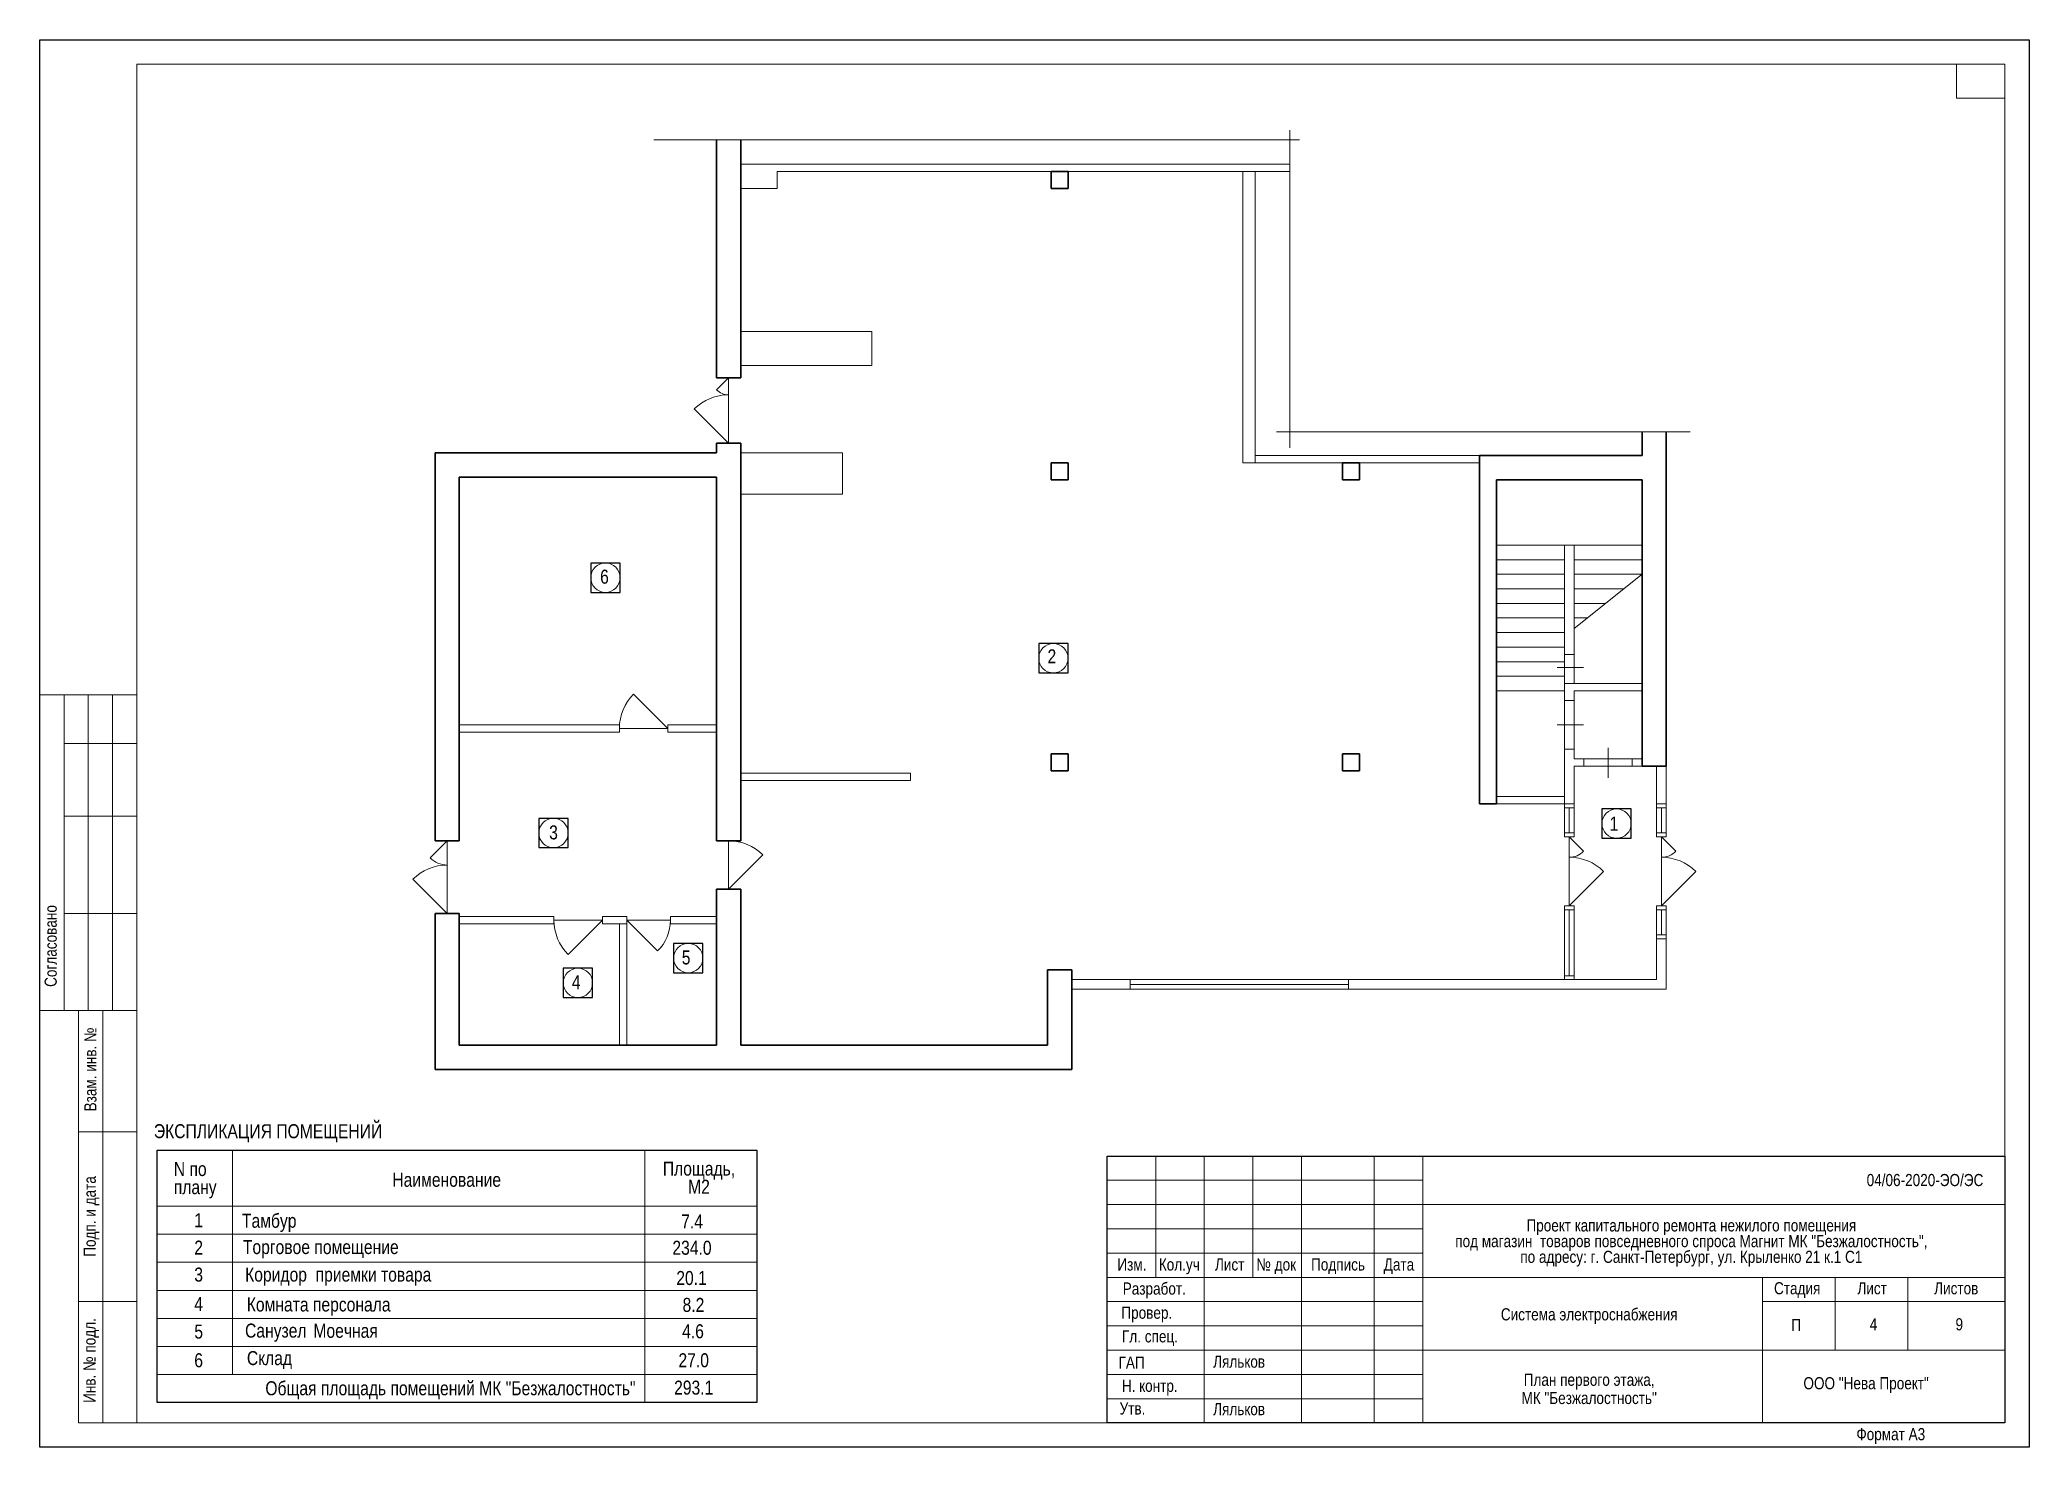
# Model space of a CAD drawing. Header units: metres. Extents: x -77.5 to 9.2, y -177.4 to -90.8.
# Drawn here: x -31.83 to 9.17, y -119.83 to -90.83 of the extents above; entities that cross this region are included whole.
import ezdxf
from ezdxf.enums import TextEntityAlignment as Align

# ---------------------------------------------------------------- set-up
doc = ezdxf.new("R2010")
doc.units = ezdxf.units.M
doc.header["$MEASUREMENT"] = 0
for name, color, linetype in [('YOLO_FRAME', 1, 'Continuous'), ('YOLO_STAMP', 1, 'Continuous'), ('YOLO_TABLE', 1, 'Continuous')]:
    doc.layers.add(name, color=color, linetype=linetype)
doc.styles.add('Style-Arial', font='arial.ttf')

msp = doc.modelspace()

# ---------------------------------------------------------------- texts
at = {"color": 7, "linetype": 'Continuous', "lineweight": 0, "style": 'Style-Arial', "width": 0.8}
for s, height, p in [('6', 0.28875, (-20.19209004, -101.74890669)), ('2', 0.28875, (-10.97199137, -103.39091604)), ('1', 0.28875, (0.61216152, -106.83919603)), ('3', 0.28875, (-21.2424023, -107.01854903)), ('5', 0.28875, (-18.50955369, -109.59523324)), ('4', 0.28875, (-20.77566169, -110.10497549)), ('1', 0.28875, (-28.55621044, -115.00882096)), ('2', 0.28875, (-28.55621044, -115.57362715)), ('3', 0.28875, (-28.55621044, -116.12933246)), ('20.1', 0.28875, (-18.39847653, -116.20016882)), ('4', 0.28875, (-28.55673864, -116.73442474)), ('П', 0.25, (4.36928474, -117.18720956)), ('4', 0.25, (5.96129326, -117.17331789)), ('9', 0.25, (7.72921104, -117.17331789)), ('5', 0.28875, (-28.55533011, -117.30392337)), ('4.6', 0.28875, (-18.36802107, -117.29775858)), ('6', 0.28875, (-28.55621044, -117.89500424)), ('27.0', 0.28875, (-18.35359208, -117.89510718)), ('293.1', 0.28875, (-18.35359208, -118.45892044))]:
    msp.add_text(s, height=height, dxfattribs=at).set_placement(p, align=Align.TOP_CENTER)
for s, p in [('Согласовано', (-31.60564481, -109.50366673)), ('Взам. инв. №', (-30.78736068, -112.04672841)), ('Подп. и дата', (-30.80024711, -115.0765221)), ('Инв. № подл.', (-30.80471173, -118.0444399))]:
    msp.add_text(s, height=0.25, rotation=90, dxfattribs=at).set_placement(p, align=Align.MIDDLE_CENTER)
at = {"color": 7, "lineweight": 13, "style": 'Style-Arial', "width": 0.8}
msp.add_text('ЭКСПЛИКАЦИЯ ПОМЕЩЕНИЙ ', height=0.28875, dxfattribs=at).set_placement((-27.08144583, -113.31925226), align=Align.MIDDLE_CENTER)
at = {"color": 7, "linetype": 'Continuous', "lineweight": 13, "style": 'Style-Arial', "width": 0.8}
msp.add_text('04/06-2020-ЭО/ЭС', height=0.25, dxfattribs=at).set_placement((7.02283472, -114.20099488), align=Align.TOP_CENTER)
at = {"color": 7, "linetype": 'Continuous', "lineweight": 0, "style": 'Style-Arial', "width": 0.8}
for s, p in [('Тамбур', (-27.66388614, -115.02015)), ('Торговое помещение ', (-27.64431547, -115.56226444)), ('Санузел', (-27.60014809, -117.28410831))]:
    msp.add_text(s, height=0.28875, dxfattribs=at).set_placement(p, align=Align.TOP_LEFT)
at = {"color": 7, "linetype": 'Continuous', "lineweight": 13, "style": 'Style-Arial', "width": 0.8}
for s, height, p in [('7.4', 0.28875, (-18.61120212, -115.03535684)), ('234.0', 0.28875, (-18.7927021, -115.57718844)), ('8.2', 0.28875, (-18.5830656, -116.75426861)), ('Общая площадь помещений МК "Безжалостность"', 0.28875, (-27.18123031, -118.47185939)), ('ООО "Нева Проект"', 0.25, (4.51666542, -118.38772387))]:
    msp.add_text(s, height=height, dxfattribs=at).set_placement(p, align=Align.TOP_LEFT)
at = {"color": 7, "linetype": 'Continuous', "lineweight": 0, "style": 'Style-Arial', "width": 0.8}
for s, p in [('Изм.', (-9.32299178, -116.0660786)), ('Кол.уч', (-8.34567164, -116.0660786)), ('Лист', (-7.30727397, -116.0660786)), ('№ док', (-6.34837267, -116.0660786)), ('Подпись', (-5.07437334, -116.0660786)), ('Дата', (-3.81889622, -116.0660786)), ('Разработ.', (-8.86109359, -116.56204091)), ('Стадия', (4.38840514, -116.5560786)), ('Лист', (5.93272603, -116.5560786)), ('Листов', (7.66621708, -116.5560786)), ('Провер.', (-9.01573075, -117.05977198)), ('Гл. спец.', (-8.94945768, -117.54700178)), ('ГАП', (-9.32884611, -118.08850526)), ('Н. контр.', (-8.95455858, -118.5660786)), ('Утв.', (-9.31050636, -119.0328885)), ('Формат А3', (6.31732148, -119.56185946))]:
    msp.add_text(s, height=0.25, dxfattribs=at).set_placement(p, align=Align.MIDDLE_CENTER)
at = {"color": 7, "lineweight": 13, "style": 'Style-Arial', "width": 0.8}
for p in [(-7.64785937, -117.94292552), (-7.64785937, -118.92218202)]:
    msp.add_text('Ляльков', height=0.25, dxfattribs=at).set_placement(p, align=Align.TOP_LEFT)
at = {"color": 7, "linetype": 'Continuous', "lineweight": 13, "style": 'Style-Arial'}
for s, insert, char_height, attachment_point, line_spacing_factor in [('\\H1x;\\W0.8;N по \\Pплану', (-29.06838611, -114.32927645), 0.28875, 4, 0.776524), ('\\H1x;\\W0.8;Наименование', (-24.56417263, -114.32253538), 0.28875, 4, 0.6), ('\\H1x;\\W0.8;Проект капитального ремонта нежилого помещения \\Pпод магазин  товаров повседневного спроса Магнит МК "Безжалостность",\\Pпо адресу: г. Санкт-Петербург, ул. Крыленко 21 к.1 С1', (2.20708731, -115.1358727), 0.25, 2, 0.776524)]:
    msp.add_mtext(s, dxfattribs=dict(at, insert=insert, char_height=char_height, attachment_point=attachment_point, line_spacing_factor=line_spacing_factor))
at = {"color": 7, "linetype": 'Continuous', "lineweight": 0, "style": 'Style-Arial'}
for s, insert, char_height, attachment_point, line_spacing_factor in [('\\H1x;\\W0.8;Площадь,\\PМ2', (-18.24464818, -113.94631177), 0.28875, 2, 0.776524), ('\\H1x;\\W0.8;Коридор  приемки товара', (-25.67970603, -116.12929313), 0.28875, 2, 0.6), ('\\H1x;\\W0.8;Комната персонала ', (-27.56430924, -116.74580913), 0.28875, 1, 0.6), ('{\\W0.8;Система электроснабжения}', (0.1014776, -117.13099996), 0.25, 5, 0.9), ('\\H1.000000x;\\W0.800000;Моечная ', (-26.19101549, -117.28750566), 0.28875, 1, 0.60241), ('\\H1.000000x;\\W0.800000;Склад ', (-27.56130164, -117.85065714), 0.28875, 1, 0.60241), ('\\H1x;\\W0.8;План первого этажа,\\PМК "Безжалостность"', (0.1014776, -118.63099996), 0.25, 5, 0.9)]:
    msp.add_mtext(s, dxfattribs=dict(at, insert=insert, char_height=char_height, attachment_point=attachment_point, line_spacing_factor=line_spacing_factor))

# ---------------------------------------------------------------- linework, layer by layer
at = {"color": 7, "linetype": 'Continuous', "lineweight": 0}
for p, q in [((-31.83003961, -90.8310886), (9.16996039, -90.8310886)), ((-31.83003961, -119.8310886), (-31.83003961, -90.8310886)), ((9.16996039, -90.8310886), (9.16996039, -119.8310886)), ((-5.86960251, -92.89461485), (-19.17790214, -92.89461485)), ((-6.06879712, -92.69351622), (-6.06879712, -99.23693207)), ((-17.63430888, -97.79502814), (-17.88179625, -98.04251552)), ((-17.63430888, -97.79502814), (-17.63430888, -99.14502814)), ((-18.34141566, -98.43792136), (-17.63430888, -99.14502814)), ((2.18211476, -98.91217128), (-6.34098628, -98.91217128)), ((-1.80930888, -101.24502814), (1.19069112, -101.24502814)), ((-1.80930888, -101.54502814), (-0.40930888, -101.54502814)), ((-0.20930888, -101.54502814), (1.19069112, -101.54502814)), ((-1.80930888, -101.84502814), (-0.40930888, -101.84502814)), ((1.19069112, -101.84502814), (-0.20930888, -102.96279907)), ((-0.20930888, -101.84502814), (1.19069112, -101.84502814)), ((-1.80930888, -102.14502814), (-0.40930888, -102.14502814)), ((-1.80930888, -102.44502814), (-0.40930888, -102.44502814)), ((-0.20930888, -102.14502814), (0.81494329, -102.14502814)), ((-0.20930888, -102.44502814), (0.43919546, -102.44502814)), ((-1.80930888, -102.74502814), (-0.40930888, -102.74502814)), ((-0.20930888, -102.74502814), (0.06344763, -102.74502814)), ((-1.80930888, -103.04502814), (-0.40930888, -103.04502814)), ((-1.80930888, -103.34502814), (-0.40930888, -103.34502814)), ((-1.80930888, -103.64502814), (-0.40930888, -103.64502814)), ((-0.40930888, -103.49502814), (-0.40930888, -104.09502814)), ((-0.20930888, -103.49502814), (-0.20930888, -104.09502814)), ((-1.80930888, -103.94502814), (-0.40930888, -103.94502814)), ((-0.56179092, -103.76174645), (-0.01804097, -103.76174645)), ((-18.88430888, -105.02002814), (-19.59141566, -104.31292136)), ((-1.80930888, -104.24502814), (-0.40930888, -104.24502814)), ((-0.40930888, -105.44502814), (-0.40930888, -104.44502814)), ((-0.20930888, -104.44502814), (-0.20930888, -105.44502814)), ((-0.56179092, -104.94502814), (-0.01804097, -104.94502814)), ((-19.88430888, -105.02002814), (-18.88430888, -105.02002814)), ((-0.00930888, -105.64502814), (0.99069112, -105.64502814)), ((0.49069112, -105.42133984), (0.49069112, -106.03629605)), ((-0.00930888, -105.79502814), (0.99069112, -105.79502814)), ((-0.40930888, -106.65502814), (-0.40930888, -107.17502814)), ((-0.30930888, -106.65502814), (-0.30930888, -107.17502814)), ((-0.20930888, -106.65502814), (-0.20930888, -107.17502814)), ((1.49069112, -106.65502814), (1.49069112, -107.17502814)), ((1.59069112, -106.65502814), (1.59069112, -107.17502814)), ((1.69069112, -106.65502814), (1.69069112, -107.17502814)), ((-23.43430888, -107.33502814), (-23.78786227, -107.68858153)), ((-23.43430888, -107.33502814), (-23.43430888, -108.83502814)), ((-17.63430888, -107.33502814), (-17.63430888, -108.33502814)), ((-0.30930888, -107.25502814), (-0.30930888, -108.67502814)), ((-0.30930888, -107.25502814), (-0.01232403, -107.55201299)), ((1.59069112, -107.25502814), (1.59069112, -108.67502814)), ((1.59069112, -107.25502814), (1.88767597, -107.55201299)), ((-17.63430888, -108.33502814), (-16.9272021, -107.62792136)), ((-24.14141566, -108.12792136), (-23.43430888, -108.83502814)), ((0.3977979, -107.96792136), (-0.30930888, -108.67502814)), ((2.2977979, -107.96792136), (1.59069112, -108.67502814)), ((-20.23430888, -108.97002814), (-21.23430888, -108.97002814)), ((-20.23430888, -108.97002814), (-20.94141566, -109.67713492)), ((-18.83430888, -108.97002814), (-19.73430888, -108.97002814)), ((-19.73430888, -108.97002814), (-19.09791277, -109.60642425)), ((-0.40930888, -108.75502814), (-0.40930888, -110.19502814)), ((-0.30930888, -108.75502814), (-0.30930888, -110.11502814)), ((-0.20930888, -108.75502814), (-0.20930888, -110.19502814)), ((1.49069112, -108.75502814), (1.49069112, -109.27502814)), ((1.59069112, -109.27502814), (1.59069112, -108.75502814)), ((1.69069112, -109.27502814), (1.69069112, -108.75502814)), ((-4.85930888, -110.19502814), (-9.35930888, -110.19502814)), ((-9.35930888, -110.29502814), (-4.85930888, -110.29502814)), ((-4.85930888, -110.39502814), (-9.35930888, -110.39502814)), ((-9.83003961, -114.3310886), (-3.33003961, -114.3310886)), ((-9.83003961, -114.8310886), (-3.33003961, -114.8310886)), ((-29.40790489, -115.44395388), (-17.05408703, -115.44395388)), ((-9.83003961, -115.3310886), (-3.33003961, -115.3310886)), ((-29.40790489, -116.02145388), (-17.05408703, -116.02145388)), ((-29.40790489, -116.59895388), (-17.05408703, -116.59895388)), ((-9.83003961, -116.8310886), (-3.33003961, -116.8310886)), ((-29.40790489, -117.17645388), (-17.05408703, -117.17645388)), ((-9.83003961, -117.3310886), (-3.33003961, -117.3310886)), ((-29.40790489, -117.75395388), (-17.05408703, -117.75395388)), ((-9.83003961, -117.8310886), (-3.33003961, -117.8310886)), ((-29.40790489, -118.33145388), (-17.05408703, -118.33145388)), ((-9.83003961, -118.3310886), (-3.33003961, -118.3310886)), ((-9.83003961, -118.8310886), (-3.33003961, -118.8310886)), ((9.16996039, -119.8310886), (-31.83003961, -119.8310886))]:
    msp.add_line(p, q, dxfattribs=at)
at = {"color": 7, "linetype": 'Continuous', "lineweight": 13}
for p, q in [((-29.83003961, -91.3310886), (8.66996039, -91.3310886)), ((-29.83003961, -91.3310886), (-29.83003961, -119.3310886)), ((7.66996039, -91.3310886), (7.66996039, -92.0310886)), ((8.66996039, -91.3310886), (8.66996039, -119.3310886)), ((7.66996039, -92.0310886), (8.66996039, -92.0310886)), ((-17.38430888, -93.39502814), (-6.06879712, -93.39502814)), ((-16.63430888, -93.54502814), (-6.06879712, -93.54502814)), ((-16.63430888, -93.54502814), (-16.63430888, -93.89502814)), ((-7.03430888, -93.54502814), (-7.03430888, -99.54502814)), ((-6.78430888, -93.54502814), (-6.78430888, -99.54502814)), ((-16.63430888, -93.89502814), (-17.38430888, -93.89502814)), ((-14.68430888, -96.84502814), (-17.38430888, -96.84502814)), ((-14.68430888, -96.84502814), (-14.68430888, -97.54502814)), ((-14.68430888, -97.54502814), (-17.38430888, -97.54502814)), ((-15.28430888, -99.34502814), (-17.38430888, -99.34502814)), ((-15.28430888, -99.34502814), (-15.28430888, -100.19502814)), ((-2.15930888, -99.54502814), (-7.03430888, -99.54502814)), ((-2.15930888, -99.39502814), (-6.78430888, -99.39502814)), ((-15.28430888, -100.19502814), (-17.38430888, -100.19502814)), ((-0.40930888, -103.49502814), (-0.40930888, -101.24502814)), ((-0.20930888, -103.49502814), (-0.20930888, -101.24502814)), ((-0.40930888, -103.49502814), (-0.20930888, -103.49502814)), ((-0.40930888, -104.44502814), (-0.40930888, -104.09502814)), ((-0.40930888, -104.09502814), (1.19069112, -104.09502814)), ((-31.83003961, -104.3310886), (-29.83003961, -104.3310886)), ((-31.83003961, -104.3310886), (-31.83003961, -110.8310886)), ((-31.33003961, -104.3310886), (-31.33003961, -110.8310886)), ((-30.83003961, -104.3310886), (-30.83003961, -110.8310886)), ((-30.33003961, -104.3310886), (-30.33003961, -110.8310886)), ((-0.40930888, -104.44502814), (-0.20930888, -104.44502814)), ((-0.20930888, -104.44502814), (-0.20930888, -104.24502814)), ((-0.20930888, -104.24502814), (1.19069112, -104.24502814)), ((-23.18430888, -104.94502814), (-19.88430888, -104.94502814)), ((-19.88430888, -104.94502814), (-19.88430888, -105.09502814)), ((-18.88430888, -104.94502814), (-18.88430888, -105.09502814)), ((-18.88430888, -104.94502814), (-17.88430888, -104.94502814)), ((-31.33003961, -105.3310886), (-29.83003961, -105.3310886)), ((-23.18430888, -105.09502814), (-19.88430888, -105.09502814)), ((-18.88430888, -105.09502814), (-17.88430888, -105.09502814)), ((-0.40930888, -105.44502814), (-0.20930888, -105.44502814)), ((-0.20930888, -105.64502814), (-0.20930888, -105.44502814)), ((-0.20930888, -105.64502814), (-0.00930888, -105.64502814)), ((-0.00930888, -105.79502814), (-0.00930888, -105.64502814)), ((0.99069112, -105.79502814), (0.99069112, -105.64502814)), ((0.99069112, -105.64502814), (1.19069112, -105.64502814)), ((-13.88430888, -105.94502814), (-17.38430888, -105.94502814)), ((-13.88430888, -106.09502814), (-17.38430888, -106.09502814)), ((-13.88430888, -105.94502814), (-13.88430888, -106.09502814)), ((-0.20930888, -105.79502814), (-0.00930888, -105.79502814)), ((0.99069112, -105.79502814), (1.19069112, -105.79502814)), ((-1.80930888, -106.42502814), (-0.40930888, -106.42502814)), ((-1.80930888, -106.57502814), (-0.20930888, -106.57502814)), ((-31.33003961, -106.8310886), (-29.83003961, -106.8310886)), ((-31.33003961, -108.8310886), (-29.83003961, -108.8310886)), ((-23.18430888, -108.89502814), (-21.23430888, -108.89502814)), ((-23.18430888, -109.04502814), (-21.23430888, -109.04502814)), ((-21.23430888, -108.89502814), (-21.23430888, -109.04502814)), ((-20.23430888, -108.89502814), (-20.23430888, -109.04502814)), ((-20.23430888, -108.89502814), (-19.73430888, -108.89502814)), ((-20.23430888, -109.04502814), (-19.73430888, -109.04502814)), ((-19.88430888, -109.04502814), (-19.88430888, -111.54502814)), ((-19.73430888, -108.89502814), (-19.73430888, -111.54502814)), ((-18.83430888, -108.89502814), (-18.83430888, -109.04502814)), ((-18.83430888, -108.89502814), (-17.88430888, -108.89502814)), ((-18.83430888, -109.04502814), (-17.88430888, -109.04502814)), ((1.49069112, -109.27502814), (1.49069112, -110.19502814)), ((1.69069112, -109.27502814), (1.69069112, -110.39502814)), ((-10.55930888, -110.19502814), (-9.35930888, -110.19502814)), ((-9.35930888, -110.19502814), (-9.35930888, -110.39502814)), ((-4.85930888, -110.19502814), (-4.85930888, -110.39502814)), ((-4.85930888, -110.19502814), (1.49069112, -110.19502814)), ((-10.55930888, -110.39502814), (-9.35930888, -110.39502814)), ((-4.85930888, -110.39502814), (1.69069112, -110.39502814)), ((-31.83003961, -110.8310886), (-29.83003961, -110.8310886)), ((-30.53003961, -119.3310886), (-30.53003961, -110.8310886)), ((-31.03003961, -113.3310886), (-29.83003961, -113.3310886)), ((-29.40790489, -113.71145388), (-17.05408703, -113.71145388)), ((-29.40790489, -113.71145388), (-29.40790489, -118.90895388)), ((-27.86120528, -113.71145388), (-27.86120528, -118.33145388)), ((-19.36408703, -113.71145388), (-19.36408703, -118.90895388)), ((-17.05408703, -113.71145388), (-17.05408703, -118.90895388)), ((-9.83003961, -113.8310886), (8.66996039, -113.8310886)), ((-9.83003961, -113.8310886), (-9.83003961, -119.3310886)), ((-8.83003961, -113.8310886), (-8.83003961, -116.3310886)), ((-7.83003961, -113.8310886), (-7.83003961, -119.3310886)), ((-6.83003961, -113.8310886), (-6.83003961, -116.3310886)), ((-5.83003961, -113.8310886), (-5.83003961, -119.3310886)), ((-4.33003961, -113.8310886), (-4.33003961, -119.3310886)), ((-3.33003961, -113.8310886), (-3.33003961, -119.3310886)), ((-29.40790489, -114.86645388), (-17.05408703, -114.86645388)), ((-3.33003961, -114.8310886), (8.66996039, -114.8310886)), ((-9.83003961, -115.8310886), (-3.33003961, -115.8310886)), ((-9.83003961, -116.3310886), (8.66996039, -116.3310886)), ((-31.03003961, -116.8310886), (-29.83003961, -116.8310886)), ((3.66996039, -116.8310886), (8.66996039, -116.8310886)), ((-3.33003961, -117.8310886), (8.66996039, -117.8310886)), ((-29.40790489, -118.90895388), (-17.05408703, -118.90895388)), ((-30.26897367, -119.3310886), (8.66996039, -119.3310886))]:
    msp.add_line(p, q, dxfattribs=at)
at = {"color": 7, "linetype": 'Continuous', "lineweight": 30}
for p, q in [((-17.88430888, -92.89461485), (-17.88430888, -97.79502814)), ((-17.38430888, -92.89461485), (-17.38430888, -97.79502814)), ((-10.98430888, -93.54502814), (-10.63430888, -93.54502814)), ((-10.98430888, -93.89502814), (-10.98430888, -93.54502814)), ((-10.63430888, -93.89502814), (-10.63430888, -93.54502814)), ((-10.98430888, -93.89502814), (-10.63430888, -93.89502814)), ((-17.38430888, -97.79502814), (-17.88430888, -97.79502814)), ((-17.38430888, -99.14502814), (-17.88430888, -99.14502814)), ((-17.88430888, -99.34502814), (-17.88430888, -99.14502814)), ((-17.38430888, -99.14502814), (-17.38430888, -107.33502814)), ((1.19069112, -98.91217128), (1.19069112, -99.39502814)), ((1.69069112, -98.91217128), (1.69069112, -105.79502814)), ((-17.88430888, -99.34502814), (-23.68430888, -99.34502814)), ((-23.68430888, -99.34502814), (-23.68430888, -107.33502814)), ((-10.98430888, -99.54502814), (-10.63430888, -99.54502814)), ((-10.98430888, -99.89502814), (-10.98430888, -99.54502814)), ((-10.63430888, -99.89502814), (-10.63430888, -99.54502814)), ((-4.98430888, -99.54502814), (-4.63430888, -99.54502814)), ((-4.98430888, -99.89502814), (-4.98430888, -99.54502814)), ((-4.63430888, -99.89502814), (-4.63430888, -99.54502814)), ((-2.15930888, -99.39502814), (-2.15930888, -106.57502814)), ((-2.15930888, -99.39502814), (1.19069112, -99.39502814)), ((-23.18430888, -99.84502814), (-23.18430888, -107.33502814)), ((-17.88430888, -99.84502814), (-23.18430888, -99.84502814)), ((-17.88430888, -99.84502814), (-17.88430888, -107.33502814)), ((-10.98430888, -99.89502814), (-10.63430888, -99.89502814)), ((-4.98430888, -99.89502814), (-4.63430888, -99.89502814)), ((-1.80930888, -99.89502814), (-1.80930888, -106.57502814)), ((-1.80930888, -99.89502814), (1.19069112, -99.89502814)), ((1.19069112, -99.89502814), (1.19069112, -105.79502814)), ((-10.98430888, -105.54502814), (-10.63430888, -105.54502814)), ((-10.98430888, -105.89502814), (-10.98430888, -105.54502814)), ((-10.63430888, -105.89502814), (-10.63430888, -105.54502814)), ((-4.98430888, -105.54502814), (-4.63430888, -105.54502814)), ((-4.98430888, -105.89502814), (-4.98430888, -105.54502814)), ((-4.63430888, -105.89502814), (-4.63430888, -105.54502814)), ((-10.98430888, -105.89502814), (-10.63430888, -105.89502814)), ((-4.98430888, -105.89502814), (-4.63430888, -105.89502814)), ((1.69069112, -105.79502814), (1.19069112, -105.79502814)), ((-1.80930888, -106.57502814), (-2.15930888, -106.57502814)), ((-23.18430888, -107.33502814), (-23.68430888, -107.33502814)), ((-17.88430888, -107.33502814), (-17.38430888, -107.33502814)), ((-17.88430888, -108.33502814), (-17.38430888, -108.33502814)), ((-17.88430888, -108.33502814), (-17.88430888, -111.54502814)), ((-17.38430888, -108.33502814), (-17.38430888, -111.54502814)), ((-23.18430888, -108.83502814), (-23.68430888, -108.83502814)), ((-23.68430888, -108.83502814), (-23.68430888, -112.04502814)), ((-23.18430888, -108.83502814), (-23.18430888, -111.54502814)), ((-11.05930888, -109.99502814), (-11.05930888, -111.54502814)), ((-11.05930888, -109.99502814), (-10.55930888, -109.99502814)), ((-10.55930888, -109.99502814), (-10.55930888, -112.04502814)), ((-17.88430888, -111.54502814), (-23.18430888, -111.54502814)), ((-17.38430888, -111.54502814), (-11.05930888, -111.54502814)), ((-10.55930888, -112.04502814), (-23.68430888, -112.04502814))]:
    msp.add_line(p, q, dxfattribs=at)
at = {"color": 7, "linetype": 'Continuous', "lineweight": 13, "flags": 128}
for points in [[(-0.20930888, -105.79502814), (-0.20930888, -106.65502814), (-0.40930888, -106.65502814), (-0.40930888, -105.44502814)], [(1.69069112, -105.79502814), (1.69069112, -106.65502814), (1.49069112, -106.65502814), (1.49069112, -105.79502814)], [(1.49069112, -106.57502814), (1.69069112, -106.57502814)], [(1.69069112, -109.27502814), (1.49069112, -109.27502814)], [(1.49069112, -109.35502814), (1.69069112, -109.35502814)], [(-0.40930888, -110.19502814), (-0.40930888, -110.11502814), (-0.40930888, -110.11502814), (-0.20930888, -110.11502814), (-0.20930888, -110.19502814)], [(-29.83003961, -119.3310886), (-31.03003961, -119.3310886), (-31.03003961, -110.8310886)], [(3.66996039, -116.3310886), (3.66996039, -119.3310886)], [(5.16996039, -116.3310886), (5.16996039, -117.8310886)], [(6.66996039, -116.3310886), (6.66996039, -117.8310886)]]:
    msp.add_lwpolyline(points, dxfattribs=at)
for points in [[(-0.40930888, -107.17502814), (-0.20930888, -107.17502814), (-0.20930888, -107.25502814), (-0.40930888, -107.25502814), (-0.40930888, -107.17502814)], [(1.49069112, -107.17502814), (1.69069112, -107.17502814), (1.69069112, -107.25502814), (1.49069112, -107.25502814), (1.49069112, -107.17502814)], [(-0.40930888, -108.67502814), (-0.20930888, -108.67502814), (-0.20930888, -108.75502814), (-0.40930888, -108.75502814), (-0.40930888, -108.67502814)], [(1.49069112, -108.67502814), (1.69069112, -108.67502814), (1.69069112, -108.75502814), (1.49069112, -108.75502814), (1.49069112, -108.67502814)]]:
    msp.add_lwpolyline(points, close=True, dxfattribs=at)
at = {"color": 7, "linetype": 'Continuous', "lineweight": 13}
for centre in [(-20.17301837, -101.91446992), (-10.94141702, -103.57450832), (-21.24298421, -107.17531241), (0.6669173, -106.98122871), (-18.46580165, -109.75267384), (-20.73967601, -110.26301043)]:
    msp.add_circle(centre, 0.30215027, dxfattribs=at)
at = {"color": 7, "linetype": 'Continuous', "lineweight": 0}
for centre, radius, start, end in [((-17.63430888, -99.14502814), 1, 90, 135), ((-17.63430888, -97.79502814), 0.35, 225, 270), ((-18.88430888, -105.02002814), 1, 135, 180), ((-17.63430888, -108.33502814), 1, 45, 90), ((-23.43430888, -107.33502814), 0.5, 225, 270), ((-0.30930888, -107.25502814), 0.42, 270, 315), ((-0.30930888, -108.67502814), 1, 45, 90), ((1.59069112, -107.25502814), 0.42, 270, 315), ((1.59069112, -108.67502814), 1, 45, 90), ((-23.43430888, -108.83502814), 1, 90, 135), ((-20.23430888, -108.97002814), 1, 180, 225), ((-19.73430888, -108.97002814), 0.9, 315, 0)]:
    msp.add_arc(centre, radius, start, end, dxfattribs=at)
at = {"layer": 'YOLO_FRAME'}
msp.add_lwpolyline([(-31.83003961, -90.8310886), (9.16996039, -90.8310886), (9.16996039, -119.8310886), (-31.83003961, -119.8310886)], close=True, dxfattribs=at)
at = {"layer": 'YOLO_STAMP'}
msp.add_lwpolyline([(-9.83003961, -113.8310886), (8.66996039, -113.8310886), (8.66996039, -119.3310886), (-9.83003961, -119.3310886)], close=True, dxfattribs=at)
at = {"layer": 'YOLO_TABLE'}
for points in [[(-20.47516864, -102.21662019), (-19.8708681, -102.21662019), (-19.8708681, -101.61231965), (-20.47516864, -101.61231965)], [(-11.24356729, -103.87665858), (-10.63926676, -103.87665858), (-10.63926676, -103.27235805), (-11.24356729, -103.27235805)], [(-21.54513448, -107.47746268), (-20.94083394, -107.47746268), (-20.94083394, -106.87316214), (-21.54513448, -106.87316214)], [(0.36476704, -107.28337898), (0.96906757, -107.28337898), (0.96906757, -106.67907844), (0.36476704, -106.67907844)], [(-18.76795192, -110.05482411), (-18.16365139, -110.05482411), (-18.16365139, -109.45052357), (-18.76795192, -109.45052357)], [(-21.04182628, -110.5651607), (-20.43752574, -110.5651607), (-20.43752574, -109.96086017), (-21.04182628, -109.96086017)], [(-29.40790489, -113.71145388), (-17.05408703, -113.71145388), (-17.05408703, -118.90895388), (-29.40790489, -118.90895388)]]:
    msp.add_lwpolyline(points, close=True, dxfattribs=at)

msp.set_redraw_order([(e.dxf.handle, doc.entitydb.next_handle()) for e in msp.query("TEXT MTEXT ATTDEF DIMENSION ARC_DIMENSION")])  # texts and dimensions are drawn at this point

doc.saveas('drawing.dxf')
